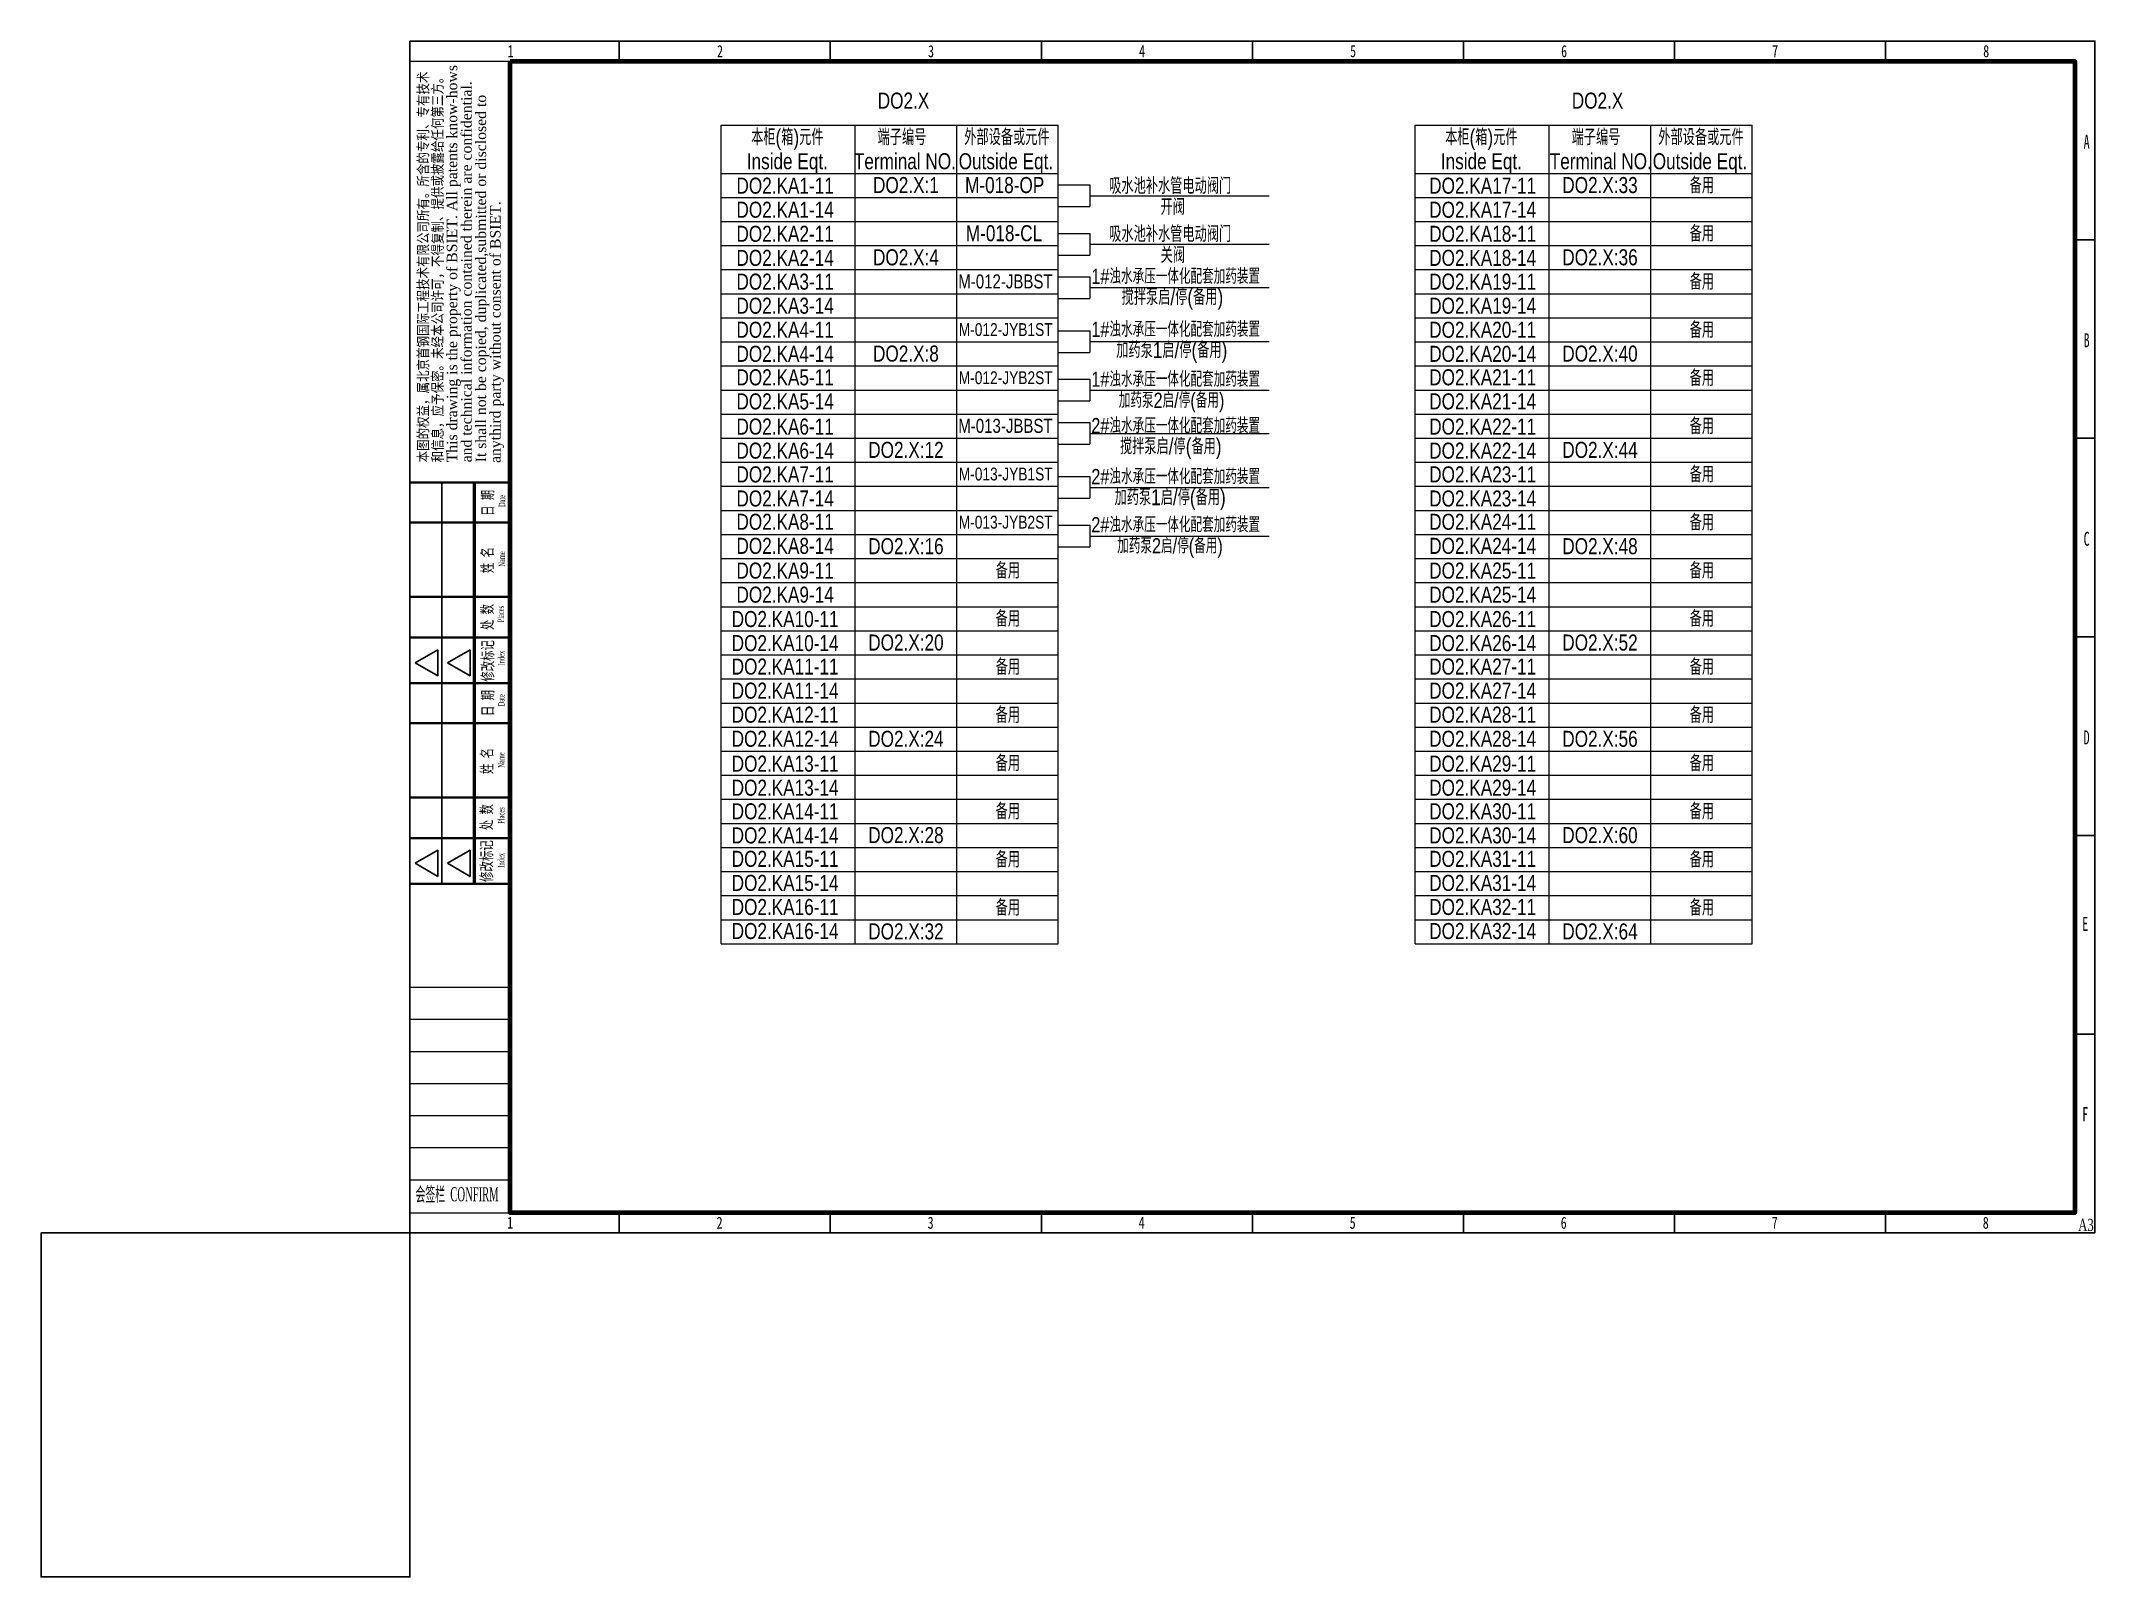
# Model space of a CAD drawing. Header units: millimetres. Extents: x -705761 to 1364679, y -410401 to 446404.
# Drawn here: x 1110666 to 1161858, y -94229 to -55952 of the extents above; entities that cross this region are included whole.
import ezdxf
from ezdxf.enums import TextEntityAlignment as Align

# ---------------------------------------------------------------- set-up
doc = ezdxf.new("R2010")
doc.units = ezdxf.units.MM
for name, color, linetype in [('1', 7, 'Continuous'), ('TK', 7, 'Continuous'), ('模板-签名-公用', 3, 'Continuous')]:
    doc.layers.add(name, color=color, linetype=linetype)
doc.layers.add('图框', color=7, linetype='Continuous', lineweight=13)
doc.layers.add('层 1', color=7, linetype='Continuous', lineweight=13)
doc.styles.add('bsee', font='BSDI_XW.shx', dxfattribs={"width": 0.8, "bigfont": 'BSDI_HZ.shx'})
doc.styles.add('LZ-Roman', font='times.ttf')
doc.styles.add('Style-Times New Roman', font='times.ttf')
doc.styles.add('Style-仿宋_GB2312', font='')
doc.styles.add('宋体', font='', dxfattribs={"width": 0.7, "height": 2.5})
doc.styles.add('宋体_1', font='', dxfattribs={"width": 0.7, "height": 2.386364})
doc.styles.get('Style-仿宋_GB2312').set_extended_font_data('仿宋_GB2312')
doc.styles.get('宋体').set_extended_font_data('SimSun')
doc.styles.get('宋体_1').set_extended_font_data('SimSun')

msp = doc.modelspace()

# ---------------------------------------------------------------- texts
at = {"layer": '1', "color": 7, "linetype": 'Continuous', "lineweight": 35, "style": 'bsee', "width": 0.8}
for s, p in [('DO2.X', (1132161.58, -57435.47)), ('DO2.X', (1149460.44, -57435.47)), ('本柜(箱)元件', (1129266.32, -58346.19)), ('端子编号', (1132123.14, -58346.19)), ('外部设备或元件', (1134740.52, -58346.19)), ('本柜(箱)元件', (1146565.18, -58346.19)), ('端子编号', (1149422, -58346.19)), ('外部设备或元件', (1152039.38, -58346.19)), ('Inside Eqt.', (1129266.62, -58946.39)), ('Terminal NO.', (1132196.8, -58946.39)), ('Outside Eqt.', (1134714.7, -58946.39)), ('Inside Eqt.', (1146565.48, -58946.39)), ('Terminal NO.', (1149541.84, -58946.39)), ('Outside Eqt.', (1152013.56, -58946.39)), ('DO2.KA1-11', (1129210.99, -59554.69)), ('DO2.X:1', (1132222.58, -59540.06)), ('DO2.KA17-11', (1146597.68, -59554.69)), ('DO2.X:33', (1149521.44, -59540.06)), ('DO2.KA1-14', (1129210.99, -60154.69)), ('DO2.KA17-14', (1146597.68, -60154.69)), ('DO2.KA2-11', (1129210.99, -60754.69)), ('DO2.KA18-11', (1146597.68, -60754.69)), ('DO2.KA2-14', (1129210.99, -61354.69)), ('DO2.X:4', (1132222.58, -61340.06)), ('DO2.KA18-14', (1146597.68, -61354.69)), ('DO2.X:36', (1149521.44, -61340.06)), ('DO2.KA3-11', (1129210.99, -61946.87)), ('DO2.KA19-11', (1146597.68, -61946.87)), ('DO2.KA3-14', (1129210.99, -62546.87)), ('DO2.KA19-14', (1146597.68, -62546.87)), ('DO2.KA4-11', (1129210.99, -63146.15)), ('DO2.KA20-11', (1146597.68, -63146.15)), ('DO2.KA4-14', (1129210.99, -63746.15)), ('DO2.X:8', (1132222.58, -63740.06)), ('DO2.KA20-14', (1146597.68, -63746.15)), ('DO2.X:40', (1149521.44, -63740.06)), ('DO2.KA5-11', (1129210.99, -64331.23)), ('DO2.KA21-11', (1146597.68, -64331.23)), ('DO2.KA5-14', (1129210.99, -64931.23)), ('DO2.KA21-14', (1146597.68, -64931.23)), ('DO2.KA6-11', (1129210.99, -65558.9)), ('DO2.KA22-11', (1146597.68, -65558.9)), ('DO2.KA6-14', (1129210.99, -66158.9)), ('DO2.X:12', (1132222.58, -66140.06)), ('DO2.KA22-14', (1146597.68, -66158.9)), ('DO2.X:44', (1149521.44, -66140.06)), ('DO2.KA7-11', (1129210.99, -66751.08)), ('DO2.KA23-11', (1146597.68, -66751.08)), ('DO2.KA7-14', (1129210.99, -67351.08)), ('DO2.KA23-14', (1146597.68, -67351.08)), ('DO2.KA8-11', (1129210.99, -67931.86)), ('DO2.KA24-11', (1146597.68, -67931.86)), ('DO2.KA8-14', (1129210.99, -68531.86)), ('DO2.X:16', (1132222.58, -68540.06)), ('DO2.KA24-14', (1146597.68, -68531.86)), ('DO2.X:48', (1149521.44, -68540.06)), ('DO2.KA9-11', (1129210.99, -69148.37)), ('DO2.KA25-11', (1146597.68, -69148.37)), ('DO2.KA9-14', (1129210.99, -69748.37)), ('DO2.KA25-14', (1146597.68, -69748.37)), ('DO2.KA10-11', (1129210.99, -70356.01)), ('DO2.KA26-11', (1146597.68, -70356.01)), ('DO2.KA10-14', (1129210.99, -70956.01)), ('DO2.X:20', (1132222.58, -70940.97)), ('DO2.KA26-14', (1146597.68, -70956.01)), ('DO2.X:52', (1149521.44, -70940.97)), ('DO2.KA11-11', (1129210.99, -71540.08)), ('DO2.KA27-11', (1146597.68, -71540.08)), ('DO2.KA11-14', (1129210.99, -72140.08)), ('DO2.KA27-14', (1146597.68, -72140.08)), ('DO2.KA12-11', (1129210.99, -72739.36)), ('DO2.KA28-11', (1146597.68, -72739.36)), ('DO2.KA12-14', (1129210.99, -73339.36)), ('DO2.X:24', (1132222.58, -73340.97)), ('DO2.KA28-14', (1146597.68, -73339.36)), ('DO2.X:56', (1149521.44, -73340.97)), ('DO2.KA13-11', (1129210.99, -73959.93)), ('DO2.KA29-11', (1146597.68, -73959.93)), ('DO2.KA13-14', (1129210.99, -74559.93)), ('DO2.KA29-14', (1146597.68, -74559.93)), ('DO2.KA14-11', (1129210.99, -75148.06)), ('DO2.KA30-11', (1146597.68, -75148.06)), ('DO2.KA14-14', (1129210.99, -75748.06)), ('DO2.X:28', (1132222.58, -75740.97)), ('DO2.KA30-14', (1146597.68, -75748.06)), ('DO2.X:60', (1149521.44, -75740.97)), ('DO2.KA15-11', (1129210.99, -76332.13)), ('DO2.KA31-11', (1146597.68, -76332.13)), ('DO2.KA15-14', (1129210.99, -76932.13)), ('DO2.KA31-14', (1146597.68, -76932.13)), ('DO2.KA16-11', (1129210.99, -77531.73)), ('DO2.KA32-11', (1146597.68, -77531.73)), ('DO2.KA16-14', (1129210.99, -78131.73)), ('DO2.X:32', (1132222.58, -78140.97)), ('DO2.KA32-14', (1146597.68, -78131.73)), ('DO2.X:64', (1149521.44, -78140.97))]:
    msp.add_text(s, height=400, dxfattribs=at).set_placement(p, align=Align.MIDDLE_CENTER)
at = {"layer": '1', "color": 191, "lineweight": 35, "style": 'bsee', "width": 0.8}
for s, p in [('M-018-OP', (1133696.66, -59740.06)), ('吸水池补水管电动阀门', (1137289.5, -59759.52)), ('开阀', (1138568.24, -60284.52)), ('M-018-CL', (1133715.12, -60940.06)), ('吸水池补水管电动阀门', (1137289.5, -60959.52)), ('关阀', (1138570.76, -61484.52))]:
    msp.add_text(s, height=400, dxfattribs=at).set_placement(p)
at = {"layer": '1', "color": 50, "lineweight": 35, "style": 'bsee', "width": 0.8}
for p in [(1151757.92, -59748.66), (1151757.92, -60948.66), (1151757.92, -62148.66), (1151757.92, -63348.66), (1151757.92, -64548.66), (1151757.92, -65748.66), (1151757.92, -66948.66), (1151757.92, -68148.66), (1134459.06, -69348.66), (1151757.92, -69348.66), (1134459.06, -70548.66), (1151757.92, -70548.66), (1134459.06, -71748.66), (1151757.92, -71748.66), (1134459.06, -72948.66), (1151757.92, -72948.66), (1134459.06, -74148.66), (1151757.92, -74148.66), (1134459.06, -75348.66), (1151757.92, -75348.66), (1134459.06, -76548.66), (1151757.92, -76548.66), (1134459.06, -77748.66), (1151757.92, -77748.66)]:
    msp.add_text('备用', height=400, dxfattribs=at).set_placement(p)
at = {"layer": '1', "color": 90, "lineweight": 35, "style": 'bsee', "width": 0.8}
for s, height, p in [('M-012-JBBST', 350, (1133527.43, -62116.02)), ('1#浊水承压一体化配套加药装置', 380, (1136842.19, -62004.26)), ('搅拌泵启/停(备用)', 400, (1137598.49, -62529.26)), ('1#浊水承压一体化配套加药装置', 380, (1136842.19, -63325.44)), ('M-012-JYB1ST', 320, (1133539.12, -63301.6)), ('加药泵1启/停(备用)', 400, (1137463.38, -63850.44)), ('M-012-JYB2ST', 320, (1133539.12, -64501.6)), ('1#浊水承压一体化配套加药装置', 380, (1136842.19, -64568.71)), ('加药泵2启/停(备用)', 380, (1137528.29, -65093.71)), ('M-013-JBBST', 350, (1133527.43, -65716.02)), ('2#浊水承压一体化配套加药装置', 380, (1136842.19, -65725.44)), ('搅拌泵启/停(备用)', 400, (1137557.5, -66250.44)), ('M-013-JYB1ST', 320, (1133539.12, -66901.6)), ('2#浊水承压一体化配套加药装置', 380, (1136842.19, -66994.68)), ('加药泵1启/停(备用)', 400, (1137422.95, -67519.68)), ('M-013-JYB2ST', 320, (1133539.12, -68101.6)), ('2#浊水承压一体化配套加药装置', 380, (1136842.19, -68194.68)), ('加药泵2启/停(备用)', 380, (1137488.34, -68719.68))]:
    msp.add_text(s, height=height, dxfattribs=at).set_placement(p)

# ---------------------------------------------------------------- blocks, each defined once
blk = doc.blocks.new('BSIET_通用图框_A3_1')
at = {"layer": '图框', "color": 7, "linetype": 'Continuous', "lineweight": 25}
for p, q in [((-367.8, 297), (-367.8, 292)), ((-315.2, 297), (-315.2, 292)), ((-262.6, 297), (-262.6, 292)), ((-210, 297), (-210, 292)), ((-157.4, 297), (-157.4, 292)), ((-104.8, 297), (-104.8, 292)), ((-52.2, 297), (-52.2, 292)), ((0, 247.5), (-5, 247.5)), ((0, 198), (-5, 198)), ((-420, 187), (-395, 187)), ((-412, 187), (-412, 87)), ((0, 148.5), (-5, 148.5)), ((-413.03, 145.32), (-418.65, 142.07)), ((-413.03, 138.82), (-413.03, 145.32)), ((-404.96, 145.32), (-410.58, 142.07)), ((-404.96, 138.82), (-404.96, 145.32)), ((-418.65, 142.07), (-413.03, 138.82)), ((-410.58, 142.07), (-404.96, 138.82)), ((0, 99), (-5, 99)), ((-413.03, 95.32), (-418.65, 92.07)), ((-413.03, 88.82), (-413.03, 95.32)), ((-404.96, 95.32), (-410.58, 92.07)), ((-404.96, 88.82), (-404.96, 95.32)), ((-418.65, 92.07), (-413.03, 88.82)), ((-410.58, 92.07), (-404.96, 88.82)), ((0, 49.5), (-5, 49.5)), ((-367.8, 0), (-367.8, 5)), ((-315.2, 0), (-315.2, 5)), ((-262.6, 0), (-262.6, 5)), ((-210, 0), (-210, 5)), ((-157.4, 0), (-157.4, 5)), ((-104.8, 0), (-104.8, 5)), ((-52.2, 0), (-52.2, 5))]:
    blk.add_line(p, q, dxfattribs=at)
at = {"layer": '图框', "color": 7, "linetype": 'Continuous', "lineweight": 20}
for p, q in [((-420, 292), (-395, 292)), ((-420, 292), (-395, 292)), ((-420, 292), (-395, 292)), ((-420, 292), (-395, 292)), ((-420, 187), (-395, 187)), ((-420, 187), (-395, 187)), ((-420.12, 61.21), (-395.12, 61.21)), ((-420, 61.21), (-395, 61.21)), ((-420, 61.21), (-395, 61.21)), ((-420, 61.21), (-395, 61.21)), ((-420.02, 53.21), (-395.02, 53.21)), ((-420.02, 53.21), (-395.02, 53.21)), ((-420.02, 53.21), (-395.02, 53.21)), ((-420, 53.21), (-395, 53.21)), ((-420, 45.21), (-395, 45.21)), ((-420, 37.21), (-395, 37.21)), ((-420, 29.21), (-395, 29.21)), ((-420, 21.21), (-395, 21.21)), ((-420, 13.21), (-395, 13.21)), ((-420, 5), (-395, 5))]:
    blk.add_line(p, q, dxfattribs=at)
at = {"layer": '图框', "color": 7, "linetype": 'Continuous', "lineweight": 35}
for p, q in [((-395, 187), (-420, 187)), ((-395, 187), (-420, 187)), ((-394.92, 177), (-420, 177)), ((-394.92, 158.45), (-420, 158.45)), ((-395.06, 148.35), (-420, 148.35)), ((-395, 137), (-420, 137)), ((-395, 137), (-420, 137)), ((-394.92, 127), (-420, 127)), ((-394.92, 108.45), (-420, 108.45)), ((-395.06, 98.35), (-420, 98.35)), ((-395, 87), (-420, 87))]:
    blk.add_line(p, q, dxfattribs=at)
at = {"layer": '图框', "color": 7, "linetype": 'Continuous', "lineweight": 50}
blk.add_line((-404, 187), (-404, 87), dxfattribs=at)
at = {"layer": '图框', "lineweight": 25}
blk.add_lwpolyline([(-420, 297), (0, 297), (0, 0), (-420, 0)], close=True, dxfattribs=at)
at = {"layer": '图框', "lineweight": 100}
blk.add_lwpolyline([(-395, 292), (-5, 292), (-5, 5), (-395, 5)], close=True, dxfattribs=at)
at = {"layer": 'TK', "style": '宋体_1', "width": 0.7, "flags": 3}
for tag, p in [('LZCO_NGZBS-W50-H30-D10_T7', (-43.87, 279.75)), ('LZCO_NJN-W50-H30-D10_T7', (-42.73, 248.65))]:
    blk.add_attdef(tag, text='', height=3, dxfattribs=at).set_placement(p, align=Align.MIDDLE_CENTER)
at = {"layer": 'TK', "style": '宋体', "width": 0.7, "flags": 3}
for tag, p in [('LZHQ_N会签6_T6_H6', (-407.25, 57.08)), ('LZHQ_N会签5_T6_H6', (-407.25, 49.08)), ('LZHQ_N会签4_T6_H6', (-407.25, 41.08)), ('LZHQ_N会签3_T6_H6', (-407.25, 33.08)), ('LZHQ_N会签2_T6_H6', (-407.25, 25.08)), ('LZHQ_N会签1_T6_H6', (-407.25, 17.08))]:
    blk.add_attdef(tag, text='', height=2.5, dxfattribs=at).set_placement(p, align=Align.MIDDLE)
at = {"layer": '图框', "color": 7, "linetype": 'Continuous', "lineweight": 25}
for s, height, style, width, p in [('1', 3, 'Style-仿宋_GB2312', 0.733334, (-394.89, 294.49)), ('2', 3, 'Style-仿宋_GB2312', 0.733334, (-342.7, 294.49)), ('3', 3, 'Style-仿宋_GB2312', 0.733334, (-290.1, 294.49)), ('4', 3, 'Style-仿宋_GB2312', 0.733334, (-237.5, 294.49)), ('5', 3, 'Style-仿宋_GB2312', 0.733334, (-184.9, 294.49)), ('6', 3, 'Style-仿宋_GB2312', 0.733334, (-132.3, 294.49)), ('7', 3, 'Style-仿宋_GB2312', 0.733334, (-79.7, 294.49)), ('8', 3, 'Style-仿宋_GB2312', 0.733334, (-27.1, 294.49)), ('A', 3.5, 'Style-仿宋_GB2312', 0.628572, (-2.07, 271.95)), ('B', 3.5, 'Style-仿宋_GB2312', 0.628572, (-2.07, 222.45)), ('C', 3.5, 'Style-仿宋_GB2312', 0.628572, (-2.07, 172.95)), ('D', 3.5, 'Style-仿宋_GB2312', 0.628572, (-2.07, 123.45)), ('E', 3.5, 'Style-仿宋_GB2312', 0.628572, (-2.43, 76.97)), ('F', 3.5, 'Style-仿宋_GB2312', 0.628572, (-2.43, 29.56)), ('1', 3, 'Style-仿宋_GB2312', 0.733334, (-395, 2.5)), ('2', 3, 'Style-仿宋_GB2312', 0.733334, (-342.8, 2.5)), ('3', 3, 'Style-仿宋_GB2312', 0.733334, (-290.2, 2.5)), ('4', 3, 'Style-仿宋_GB2312', 0.733334, (-237.6, 2.5)), ('5', 3, 'Style-仿宋_GB2312', 0.733334, (-185, 2.5)), ('6', 3, 'Style-仿宋_GB2312', 0.733334, (-132.4, 2.5)), ('7', 3, 'Style-仿宋_GB2312', 0.733334, (-79.8, 2.5)), ('8', 3, 'Style-仿宋_GB2312', 0.733334, (-27.2, 2.5)), ('A3', 3, 'Style-Times New Roman', 0.7, (-2.23, 1.95))]:
    blk.add_text(s, height=height, dxfattribs=dict(at, style=style, width=width)).set_placement(p, align=Align.MIDDLE_CENTER)
at = {"layer": '图框', "color": 7, "linetype": 'Continuous', "lineweight": 20, "style": 'Style-仿宋_GB2312', "width": 0.807692}
blk.add_text('本图的权益，属北京首钢国际工程技术有限公司所有。所含的专利、专有技术', height=2.6, rotation=90, dxfattribs=at).set_placement((-418, 192), align=Align.TOP_LEFT)
at = {"layer": '图框', "color": 7, "linetype": 'Continuous'}
for s, height, style, width, p in [('和信息，应予保密。未经本公司许可，不得复制、提供或披露给任何第三方。', 2.6, 'Style-仿宋_GB2312', 0.807692, (-411.8, 192)), ('Name', 1.6, 'Style-Times New Roman', 0.55, (-396.29, 165.99)), ('Places', 1.6, 'Style-Times New Roman', 0.55, (-396.54, 152.12)), ('Index', 1.6, 'Style-Times New Roman', 0.55, (-396.43, 141.36)), ('Name', 1.6, 'Style-Times New Roman', 0.55, (-396.44, 115.88)), ('Places', 1.6, 'Style-Times New Roman', 0.55, (-396.43, 101.92)), ('Index', 1.6, 'Style-Times New Roman', 0.55, (-396.46, 90.97))]:
    blk.add_text(s, height=height, rotation=90, dxfattribs=dict(at, style=style, width=width)).set_placement(p)
at = {"layer": '图框', "color": 7, "linetype": 'Continuous', "lineweight": 20, "style": 'LZ-Roman'}
for s, p in [('This drawing is the property of BSIET. All patents know-hows', (-410.8, 192)), ('and technical information contained therein are confidential.', (-407.2, 192)), ('It shall not be copied, duplicated,submitted or disclosed to ', (-403.6, 192))]:
    blk.add_text(s, height=2.6, rotation=90, dxfattribs=at).set_placement(p, align=Align.TOP_LEFT)
at = {"layer": '图框', "color": 7, "linetype": 'Continuous', "style": 'LZ-Roman'}
blk.add_text('anythird party without consent of BSIET.', height=2.6, rotation=90, dxfattribs=at).set_placement((-397.4, 191.84))
at = {"layer": '图框', "color": 7, "linetype": 'Continuous', "lineweight": 20, "style": 'Style-仿宋_GB2312', "width": 0.678571}
for s, p in [('日 期', (-399.21, 178.68)), ('姓 名', (-399.32, 164.4)), ('处 数', (-399.32, 150.23)), ('修改标记', (-399.21, 137.34)), ('日 期', (-399.21, 128.79)), ('姓 名', (-399.38, 114.34)), ('处 数', (-399.49, 100.34)), ('修改标记', (-399.49, 87.45))]:
    blk.add_text(s, height=2.8, rotation=90, dxfattribs=at).set_placement(p)
at = {"layer": '图框', "color": 7, "linetype": 'Continuous', "lineweight": 25, "style": 'Style-Times New Roman', "width": 0.55}
for p in [(-396.24, 180.85), (-396.4, 131.18)]:
    blk.add_text('Date', height=1.6, rotation=90, dxfattribs=at).set_placement(p)
at = {"layer": '图框', "color": 7, "linetype": 'Continuous', "style": 'Style-Times New Roman', "width": 0.5}
blk.add_text('会签栏  CONFIRM', height=3.5, dxfattribs=at).set_placement((-418.59, 7.85))
at = {"layer": '模板-签名-公用', "style": '宋体', "width": 0.7}
blk.add_attdef('LZTQINS', text='', height=2, dxfattribs=at).set_placement((-5, 5), align=Align.MIDDLE)
at = {"layer": '模板-签名-公用', "style": '宋体', "width": 0.7, "flags": 3}
blk.add_attdef('LZFRAME', (-40.91, 2.06), '', height=3, dxfattribs=at)
blk = doc.blocks.new('*U731')
at = {"color": 7, "linetype": 'Continuous', "lineweight": 13}
blk.add_line((-12, 3), (-12, -3), dxfattribs=at)
at = {"layer": '层 1', "color": 7, "linetype": 'Continuous', "lineweight": 13}
for p, q in [((-20.72, 3), (-12, 3)), ((-12, 0), (37.72, 0)), ((-20.72, -3), (-12, -3))]:
    blk.add_line(p, q, dxfattribs=at)

# ---------------------------------------------------------------- linework, layer by layer
msp.add_lwpolyline([(1110666.02, -85651.54), (1119857.8, -85651.54), (1119857.8, -94229.25), (1110666.02, -94229.25)], close=True)
at = {"layer": '1', "color": 7, "linetype": 'Continuous', "lineweight": 13}
for p, q in [((1127618.03, -58047.75), (1136018.03, -58047.75)), ((1127618.03, -58047.75), (1136018.03, -58047.75)), ((1127618.03, -78448.66), (1127618.03, -58047.75)), ((1130952.94, -78448.66), (1130952.94, -58047.75)), ((1133492.21, -78448.66), (1133492.21, -58047.75)), ((1136018.03, -78448.66), (1136018.03, -58047.75)), ((1144916.89, -58047.75), (1153316.89, -58047.75)), ((1144916.89, -58047.75), (1153316.89, -58047.75)), ((1144916.89, -78448.66), (1144916.89, -58047.75)), ((1148251.8, -78448.66), (1148251.8, -58047.75)), ((1150791.07, -78448.66), (1150791.07, -58047.75)), ((1153316.89, -78448.66), (1153316.89, -58047.75)), ((1127618.03, -59247.75), (1136018.03, -59247.75)), ((1144916.89, -59247.75), (1153316.89, -59247.75)), ((1127618.03, -59847.75), (1136018.03, -59847.75)), ((1144916.89, -59847.75), (1153316.89, -59847.75)), ((1127618.03, -60447.75), (1136018.03, -60447.75)), ((1144916.89, -60447.75), (1153316.89, -60447.75)), ((1127618.03, -61047.75), (1136018.03, -61047.75)), ((1144916.89, -61047.75), (1153316.89, -61047.75)), ((1127618.03, -61647.75), (1136018.03, -61647.75)), ((1144916.89, -61647.75), (1153316.89, -61647.75)), ((1127618.03, -62247.75), (1136018.03, -62247.75)), ((1144916.89, -62247.75), (1153316.89, -62247.75)), ((1127618.03, -62847.75), (1136018.03, -62847.75)), ((1144916.89, -62847.75), (1153316.89, -62847.75)), ((1127618.03, -63447.75), (1136018.03, -63447.75)), ((1144916.89, -63447.75), (1153316.89, -63447.75)), ((1127618.03, -64047.75), (1136018.03, -64047.75)), ((1144916.89, -64047.75), (1153316.89, -64047.75)), ((1127618.03, -64647.75), (1136018.03, -64647.75)), ((1144916.89, -64647.75), (1153316.89, -64647.75)), ((1127618.03, -65247.75), (1136018.03, -65247.75)), ((1144916.89, -65247.75), (1153316.89, -65247.75)), ((1127618.03, -65847.75), (1136018.03, -65847.75)), ((1144916.89, -65847.75), (1153316.89, -65847.75)), ((1127618.03, -66447.75), (1136018.03, -66447.75)), ((1144916.89, -66447.75), (1153316.89, -66447.75)), ((1127618.03, -67047.75), (1136018.03, -67047.75)), ((1144916.89, -67047.75), (1153316.89, -67047.75)), ((1127618.03, -67647.75), (1136018.03, -67647.75)), ((1144916.89, -67647.75), (1153316.89, -67647.75)), ((1127618.03, -68247.75), (1136018.03, -68247.75)), ((1144916.89, -68247.75), (1153316.89, -68247.75)), ((1127618.03, -68847.75), (1136018.03, -68847.75)), ((1127618.03, -68848.66), (1136018.03, -68848.66)), ((1144916.89, -68847.75), (1153316.89, -68847.75)), ((1144916.89, -68848.66), (1153316.89, -68848.66)), ((1127618.03, -69448.66), (1136018.03, -69448.66)), ((1144916.89, -69448.66), (1153316.89, -69448.66)), ((1127618.03, -70048.66), (1136018.03, -70048.66)), ((1144916.89, -70048.66), (1153316.89, -70048.66)), ((1127618.03, -70648.66), (1136018.03, -70648.66)), ((1144916.89, -70648.66), (1153316.89, -70648.66)), ((1127618.03, -71248.66), (1136018.03, -71248.66)), ((1144916.89, -71248.66), (1153316.89, -71248.66)), ((1127618.03, -71848.66), (1136018.03, -71848.66)), ((1144916.89, -71848.66), (1153316.89, -71848.66)), ((1127618.03, -72448.66), (1136018.03, -72448.66)), ((1144916.89, -72448.66), (1153316.89, -72448.66)), ((1127618.03, -73048.66), (1136018.03, -73048.66)), ((1144916.89, -73048.66), (1153316.89, -73048.66)), ((1127618.03, -73648.66), (1136018.03, -73648.66)), ((1144916.89, -73648.66), (1153316.89, -73648.66)), ((1127618.03, -74248.66), (1136018.03, -74248.66)), ((1144916.89, -74248.66), (1153316.89, -74248.66)), ((1127618.03, -74848.66), (1136018.03, -74848.66)), ((1144916.89, -74848.66), (1153316.89, -74848.66)), ((1127618.03, -75448.66), (1136018.03, -75448.66)), ((1144916.89, -75448.66), (1153316.89, -75448.66)), ((1127618.03, -76048.66), (1136018.03, -76048.66)), ((1144916.89, -76048.66), (1153316.89, -76048.66)), ((1127618.03, -76648.66), (1136018.03, -76648.66)), ((1144916.89, -76648.66), (1153316.89, -76648.66)), ((1127618.03, -77248.66), (1136018.03, -77248.66)), ((1144916.89, -77248.66), (1153316.89, -77248.66)), ((1127618.03, -77848.66), (1136018.03, -77848.66)), ((1144916.89, -77848.66), (1153316.89, -77848.66)), ((1127618.03, -78448.66), (1136018.03, -78448.66)), ((1144916.89, -78448.66), (1153316.89, -78448.66))]:
    msp.add_line(p, q, dxfattribs=at)

# ---------------------------------------------------------------- block references
at = {"layer": '图框', "color": 1, "lineweight": 15, "xscale": 100, "yscale": 100, "zscale": 100}
msp.add_blockref('BSIET_通用图框_A3_1', (1161857.8, -85651.54), dxfattribs=at)
at = {"layer": '层 1', "color": 7, "linetype": 'Continuous', "lineweight": 13, "ltscale": 100, "xscale": 90, "yscale": 90, "zscale": 90}
for p in [(1137882.83, -59804.75), (1137882.83, -61016.51), (1137882.83, -62096.51), (1137882.83, -63440.03), (1137882.83, -64651.79), (1137882.83, -65731.79), (1137882.83, -67075.31), (1137882.83, -68287.07)]:
    msp.add_blockref('*U731', p, dxfattribs=at)

msp.set_redraw_order([(e.dxf.handle, doc.entitydb.next_handle()) for e in msp.query("TEXT MTEXT ATTDEF DIMENSION ARC_DIMENSION")])  # texts and dimensions are drawn at this point

doc.saveas('drawing.dxf')
